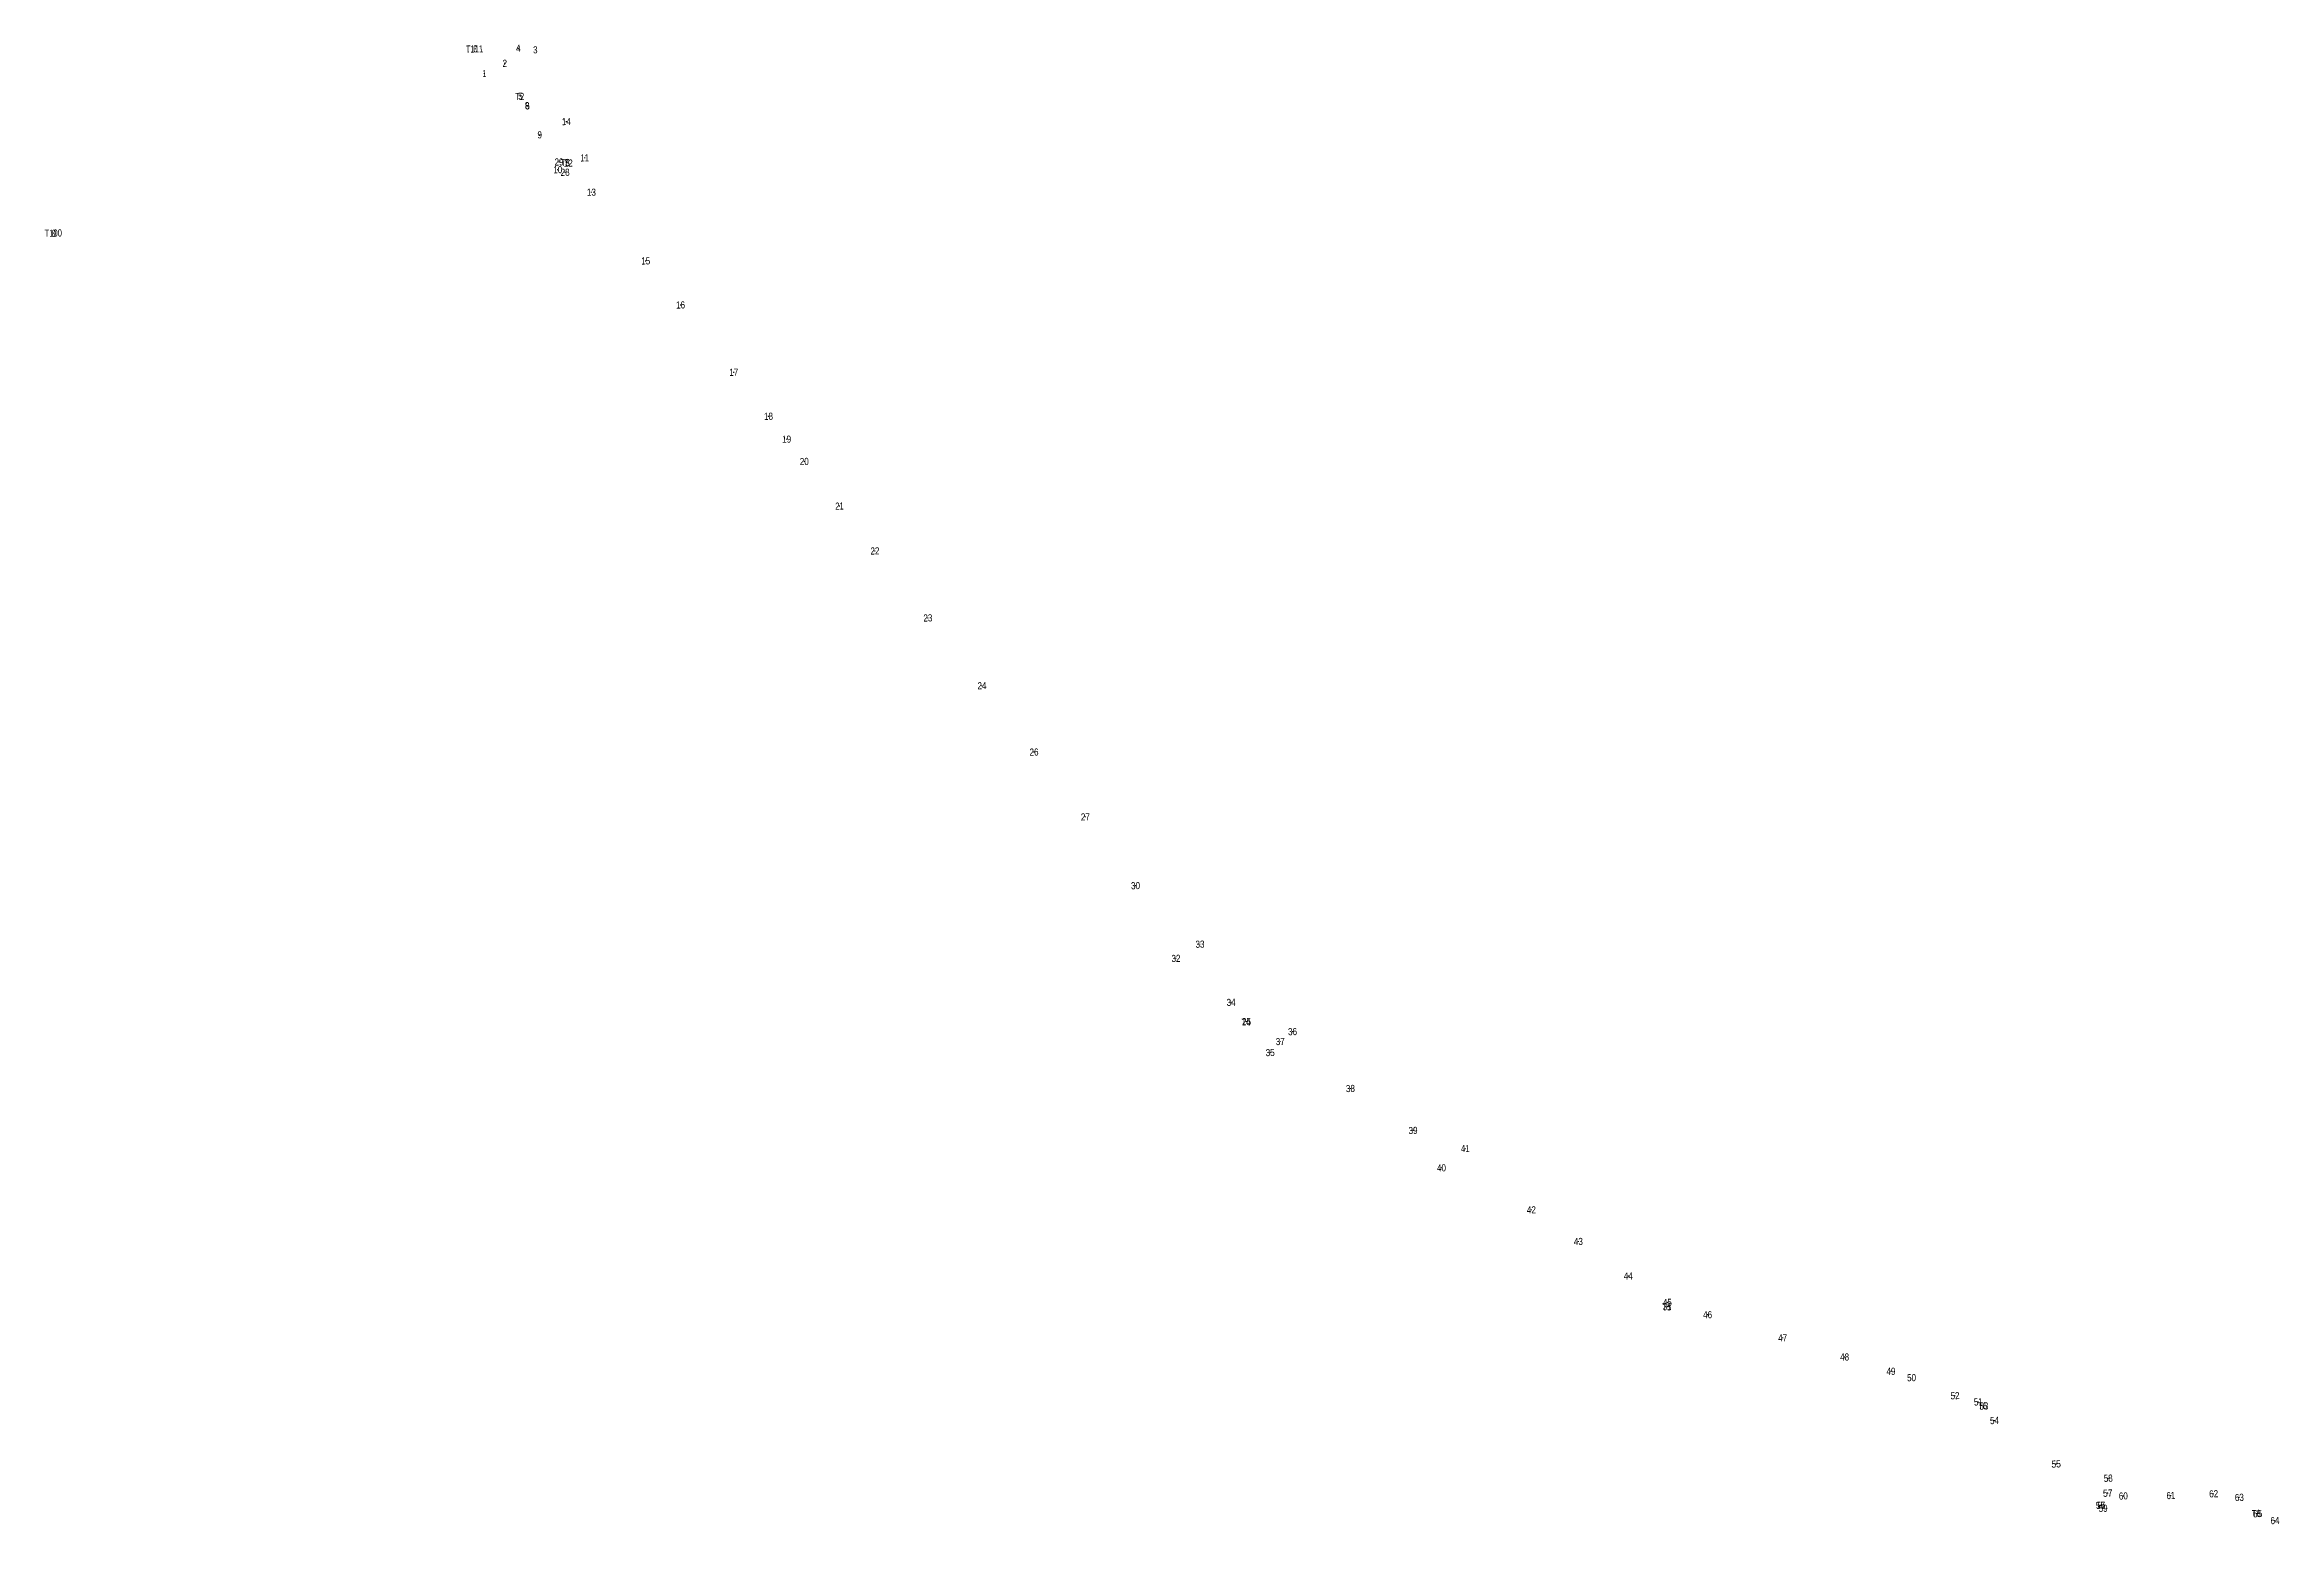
# Model space of a CAD drawing. Header units: metres. Extents: x 542696 to 545216, y 1823513 to 1835687.
# Drawn here: x 542696 to 544264, y 1834649 to 1835687 of the extents above; entities that cross this region are included whole.
import ezdxf
from ezdxf.enums import TextEntityAlignment as Align

# ---------------------------------------------------------------- set-up
doc = ezdxf.new("R2010")
doc.units = ezdxf.units.M
doc.header["$LTSCALE"] = 2
doc.layers.add('11', color=7, linetype='Continuous', lineweight=13)
doc.layers.add('12', color=7, linetype='Continuous')

msp = doc.modelspace()

# ---------------------------------------------------------------- texts
at = {"layer": '12'}
for s, rotation, width, p in [('T111 ', 1.193, 0.8, (542998.033, 1835681.917)), ('0', 1.193, 0.85, (542997.978, 1835681.984)), ('4', 1.193, 0.85, (543028.063, 1835682.353)), ('3', 1.193, 0.85, (543039.968, 1835681.254)), ('1', 1.193, 0.75, (543004.268, 1835664.659)), ('2', 1.193, 0.85, (543018.618, 1835671.834)), ('T2 ', 1.193, 0.8, (543029.808, 1835648.531)), ('5', 1.193, 0.9, (543029.618, 1835648.795)), ('8', 1.193, 0.85, (543034.258, 1835642.084)), ('6', 1.193, 0.9, (543034.473, 1835641.915)), ('9', 1.193, 0.85, (543043.063, 1835621.623)), ('14', 1.193, 0.85, (543061.748, 1835630.926)), ('29', 1.193, 0.85, (543056.668, 1835602.586)), ('T3 ', 1.193, 0.8, (543061.778, 1835602.191)), ('7', 1.193, 0.9, (543061.778, 1835602.185)), ('12', 1.193, 0.85, (543063.133, 1835601.777)), ('11', 1.193, 0.8, (543074.663, 1835605.432)), ('10', 1.193, 0.85, (543055.743, 1835597.157)), ('28', 1.193, 0.85, (543060.923, 1835595.367)), ('13', 1.193, 0.85, (543079.343, 1835581.347)), ('T100 ', 1.193, 0.8, (542702.513, 1835552.677)), ('0', 1.193, 0.85, (542702.208, 1835552.524)), ('15', 1.193, 0.85, (543117.453, 1835533.138)), ('16', 1.193, 0.85, (543141.888, 1835502.218)), ('17', 1.193, 0.85, (543179.223, 1835454.978)), ('18', 1.193, 0.85, (543203.593, 1835424.087)), ('19', 1.193, 0.85, (543216.328, 1835408.046)), ('20', 1.193, 0.85, (543228.713, 1835392.407)), ('21', 1.193, 0.8, (543253.443, 1835361.102)), ('22', 1.193, 0.85, (543278.293, 1835329.627)), ('23', 1.193, 0.85, (543315.443, 1835282.607)), ('24', 1.193, 0.85, (543353.378, 1835235.066)), ('26', 1.193, 0.85, (543389.918, 1835188.488)), ('27', 1.193, 0.85, (543425.963, 1835142.998)), ('30', 1.193, 0.85, (543461.133, 1835094.737)), ('33', 1.193, 0.85, (543506.353, 1835053.657)), ('32', 1.193, 0.85, (543489.503, 1835043.677)), ('34', 1.193, 0.85, (543528.208, 1835012.826)), ('T4 ', 1.193, 0.8, (543539.438, 1834999.001)), ('25', 1.193, 0.85, (543538.993, 1834999.308)), ('36', 1.193, 0.85, (543571.308, 1834992.298)), ('35', 1.193, 0.85, (543555.603, 1834977.608)), ('37', 1.193, 0.85, (543562.673, 1834985.358)), ('38', 1.193, 0.85, (543611.903, 1834952.397)), ('39', 1.193, 0.85, (543655.868, 1834922.936)), ('41', 1.193, 0.8, (543692.483, 1834910.232)), ('40', 1.193, 0.85, (543675.793, 1834896.677)), ('42', 1.193, 0.85, (543738.873, 1834867.217)), ('43', 1.193, 0.85, (543771.853, 1834845.027)), ('44', 1.193, 0.85, (543806.888, 1834820.756)), ('45', 1.193, 0.85, (543834.293, 1834802.268)), ('T5 ', 1.193, 0.8, (543834.668, 1834799.101)), ('31', 1.193, 0.8, (543834.093, 1834799.292)), ('46', 1.193, 0.85, (543862.548, 1834793.638)), ('47', 1.193, 0.85, (543915.203, 1834777.408)), ('48', 1.193, 0.85, (543958.673, 1834763.967)), ('49', 1.193, 0.85, (543991.208, 1834753.906)), ('50', 1.193, 0.85, (544005.623, 1834749.457)), ('52', 2.241, 0.85, (544036.177, 1834736.817)), ('51', 2.241, 0.8, (544052.457, 1834732.488)), ('T6 ', 2.241, 0.8, (544056.252, 1834729.704)), ('53', 2.241, 0.85, (544056.427, 1834729.567)), ('54', 2.241, 0.85, (544063.872, 1834719.416)), ('55', 2.241, 0.9, (544107.127, 1834688.889)), ('58', 2.241, 0.85, (544143.687, 1834678.907)), ('T7 ', 2.241, 0.8, (544139.052, 1834659.884)), ('56', 2.241, 0.9, (544138.362, 1834659.919)), ('57', 2.241, 0.9, (544143.317, 1834668.449)), ('60', 2.241, 0.85, (544154.287, 1834666.457)), ('61', 2.241, 0.8, (544187.607, 1834666.768)), ('62', 2.241, 0.85, (544217.657, 1834667.987)), ('63', 2.241, 0.85, (544235.677, 1834665.417)), ('59', 2.241, 0.85, (544140.072, 1834657.756)), ('T8 ', 2.241, 0.8, (544248.352, 1834654.164)), ('65', 2.241, 0.9, (544248.447, 1834654.049)), ('64', 2.241, 0.85, (544260.672, 1834649.206))]:
    msp.add_text(s, height=5, rotation=rotation, dxfattribs=dict(at, width=width)).set_placement(p, align=Align.CENTER)

# ---------------------------------------------------------------- linework, layer by layer
at = {"layer": '11'}
for p, q in [((542998.18, 1835684.49), (542997.55, 1835684.48)), ((542997.88, 1835684.17), (542997.86, 1835684.79)), ((543028.27, 1835684.86), (543027.65, 1835684.84)), ((543027.97, 1835684.54), (543027.95, 1835685.16)), ((543040.18, 1835683.75), (543039.55, 1835683.74)), ((543039.86, 1835683.44), (543039.85, 1835684.06)), ((543018.83, 1835674.34), (543018.2, 1835674.32)), ((543018.51, 1835674.02), (543018.5, 1835674.64)), ((543004.46, 1835667.17), (543003.83, 1835667.15)), ((543004.16, 1835666.84), (543004.15, 1835667.47)), ((543029.84, 1835651.3), (543029.21, 1835651.29)), ((543029.53, 1835650.99), (543029.51, 1835651.61)), ((543034.46, 1835644.59), (543033.84, 1835644.57)), ((543034.68, 1835644.42), (543034.05, 1835644.41)), ((543034.16, 1835644.27), (543034.14, 1835644.9)), ((543034.37, 1835644.09), (543034.36, 1835644.72)), ((543043.27, 1835624.13), (543042.65, 1835624.11)), ((543042.96, 1835623.81), (543042.95, 1835624.43)), ((543061.96, 1835633.43), (543061.34, 1835633.41)), ((543061.65, 1835633.1), (543061.64, 1835633.73)), ((543056.88, 1835605.09), (543056.26, 1835605.08)), ((543056.57, 1835604.78), (543056.56, 1835605.4)), ((543061.68, 1835604.37), (543061.67, 1835604.99)), ((543074.87, 1835607.94), (543074.25, 1835607.93)), ((543074.57, 1835607.62), (543074.56, 1835608.24)), ((543055.96, 1835599.66), (543055.33, 1835599.65)), ((543055.65, 1835599.35), (543055.63, 1835599.97)), ((543061.13, 1835597.87), (543060.51, 1835597.86)), ((543060.82, 1835597.56), (543060.81, 1835598.18)), ((543061.99, 1835604.69), (543061.37, 1835604.68)), ((543063.34, 1835604.28), (543062.72, 1835604.27)), ((543063.03, 1835603.96), (543063.02, 1835604.58)), ((543079.54, 1835583.85), (543078.92, 1835583.84)), ((543079.24, 1835583.54), (543079.23, 1835584.16)), ((542702.4, 1835555.03), (542701.78, 1835555.02)), ((542702.1, 1835554.72), (542702.09, 1835555.35)), ((543117.67, 1835535.65), (543117.04, 1835535.63)), ((543117.35, 1835535.33), (543117.34, 1835535.96)), ((543142.09, 1835504.73), (543141.47, 1835504.71)), ((543141.78, 1835504.4), (543141.77, 1835505.03)), ((543179.43, 1835457.48), (543178.81, 1835457.47)), ((543179.12, 1835457.16), (543179.11, 1835457.79)), ((543203.8, 1835426.6), (543203.18, 1835426.58)), ((543203.49, 1835426.28), (543203.48, 1835426.9)), ((543216.53, 1835410.55), (543215.9, 1835410.53)), ((543216.23, 1835410.23), (543216.22, 1835410.85)), ((543228.92, 1835394.91), (543228.3, 1835394.9)), ((543228.62, 1835394.6), (543228.6, 1835395.22)), ((543253.65, 1835363.61), (543253.02, 1835363.6)), ((543253.34, 1835363.29), (543253.33, 1835363.91)), ((543278.5, 1835332.13), (543277.87, 1835332.12)), ((543278.2, 1835331.81), (543278.18, 1835332.43)), ((543315.65, 1835285.11), (543315.03, 1835285.1)), ((543315.34, 1835284.79), (543315.33, 1835285.42)), ((543353.58, 1835237.57), (543352.96, 1835237.56)), ((543353.28, 1835237.26), (543353.27, 1835237.88)), ((543390.12, 1835190.99), (543389.5, 1835190.98)), ((543389.82, 1835190.68), (543389.81, 1835191.3)), ((543426.17, 1835145.5), (543425.55, 1835145.49)), ((543425.86, 1835145.19), (543425.85, 1835145.81)), ((543461.34, 1835097.25), (543460.71, 1835097.23)), ((543461.04, 1835096.92), (543461.02, 1835097.55)), ((543506.55, 1835056.16), (543505.93, 1835056.15)), ((543506.25, 1835055.84), (543506.24, 1835056.46)), ((543489.71, 1835046.19), (543489.09, 1835046.17)), ((543489.41, 1835045.87), (543489.39, 1835046.5)), ((543528.42, 1835015.34), (543527.8, 1835015.32)), ((543528.12, 1835015.02), (543528.1, 1835015.64)), ((543539.2, 1835001.82), (543538.57, 1835001.8)), ((543538.89, 1835001.49), (543538.88, 1835002.12)), ((543571.51, 1834994.8), (543570.88, 1834994.79)), ((543571.2, 1834994.48), (543571.19, 1834995.11)), ((543555.81, 1834980.11), (543555.19, 1834980.1)), ((543555.51, 1834979.79), (543555.49, 1834980.41)), ((543562.89, 1834987.87), (543562.26, 1834987.85)), ((543562.58, 1834987.55), (543562.56, 1834988.17)), ((543612.12, 1834954.91), (543611.49, 1834954.89)), ((543611.8, 1834954.58), (543611.79, 1834955.21)), ((543656.08, 1834925.44), (543655.46, 1834925.43)), ((543655.78, 1834925.13), (543655.76, 1834925.76)), ((543675.7, 1834898.87), (543675.68, 1834899.49)), ((543692.69, 1834912.73), (543692.06, 1834912.72)), ((543692.39, 1834912.42), (543692.38, 1834913.04)), ((543676.01, 1834899.18), (543675.38, 1834899.17)), ((543739.09, 1834869.72), (543738.46, 1834869.71)), ((543738.77, 1834869.4), (543738.76, 1834870.02)), ((543772.06, 1834847.53), (543771.44, 1834847.52)), ((543771.75, 1834847.22), (543771.74, 1834847.85)), ((543807.1, 1834823.26), (543806.48, 1834823.24)), ((543806.8, 1834822.94), (543806.78, 1834823.57)), ((543834.29, 1834801.8), (543833.67, 1834801.79)), ((543834.51, 1834804.77), (543833.88, 1834804.76)), ((543833.99, 1834801.47), (543833.98, 1834802.1)), ((543834.2, 1834804.46), (543834.18, 1834805.08)), ((543862.75, 1834796.14), (543862.13, 1834796.13)), ((543862.44, 1834795.82), (543862.43, 1834796.44)), ((543915.41, 1834779.91), (543914.79, 1834779.9)), ((543915.1, 1834779.59), (543915.09, 1834780.22)), ((543958.87, 1834766.47), (543958.25, 1834766.46)), ((543958.57, 1834766.16), (543958.56, 1834766.78)), ((543991.43, 1834756.41), (543990.8, 1834756.4)), ((543991.12, 1834756.09), (543991.11, 1834756.71)), ((544005.48, 1834751.04), (544004.85, 1834751.02)), ((544005.17, 1834750.71), (544005.15, 1834751.33)), ((544036.3, 1834739.32), (544035.68, 1834739.3)), ((544036, 1834739), (544035.97, 1834739.62)), ((544052.57, 1834735), (544051.95, 1834734.98)), ((544052.27, 1834734.66), (544052.24, 1834735.29)), ((544056.53, 1834732.07), (544055.91, 1834732.05)), ((544056.24, 1834731.74), (544056.22, 1834732.37)), ((544063.99, 1834721.92), (544063.37, 1834721.9)), ((544063.69, 1834721.6), (544063.66, 1834722.22)), ((544107.24, 1834691.39), (544106.62, 1834691.37)), ((544106.95, 1834691.07), (544106.92, 1834691.69)), ((544143.8, 1834681.42), (544143.17, 1834681.38)), ((544143.51, 1834681.08), (544143.48, 1834681.71)), ((544143.43, 1834670.96), (544142.8, 1834670.94)), ((544143.13, 1834670.64), (544143.11, 1834671.26)), ((544154.39, 1834668.96), (544153.77, 1834668.94)), ((544154.1, 1834668.63), (544154.08, 1834669.25)), ((544187.73, 1834669.27), (544187.1, 1834669.24)), ((544187.42, 1834668.94), (544187.4, 1834669.57)), ((544217.77, 1834670.5), (544217.15, 1834670.47)), ((544217.48, 1834670.16), (544217.45, 1834670.79)), ((544235.78, 1834667.92), (544235.17, 1834667.9)), ((544235.49, 1834667.61), (544235.47, 1834668.23)), ((544138.47, 1834662.42), (544137.85, 1834662.4)), ((544138.17, 1834662.11), (544138.14, 1834662.74)), ((544140.19, 1834660.27), (544139.56, 1834660.24)), ((544139.88, 1834659.94), (544139.86, 1834660.56)), ((544248.56, 1834656.56), (544247.95, 1834656.53)), ((544248.27, 1834656.24), (544248.24, 1834656.86)), ((544260.8, 1834651.71), (544260.18, 1834651.69)), ((544260.49, 1834651.39), (544260.47, 1834652.02))]:
    msp.add_line(p, q, dxfattribs=at)

msp.set_redraw_order([(e.dxf.handle, doc.entitydb.next_handle()) for e in msp.query("TEXT MTEXT ATTDEF DIMENSION ARC_DIMENSION")])  # texts and dimensions are drawn at this point

doc.saveas('drawing.dxf')
